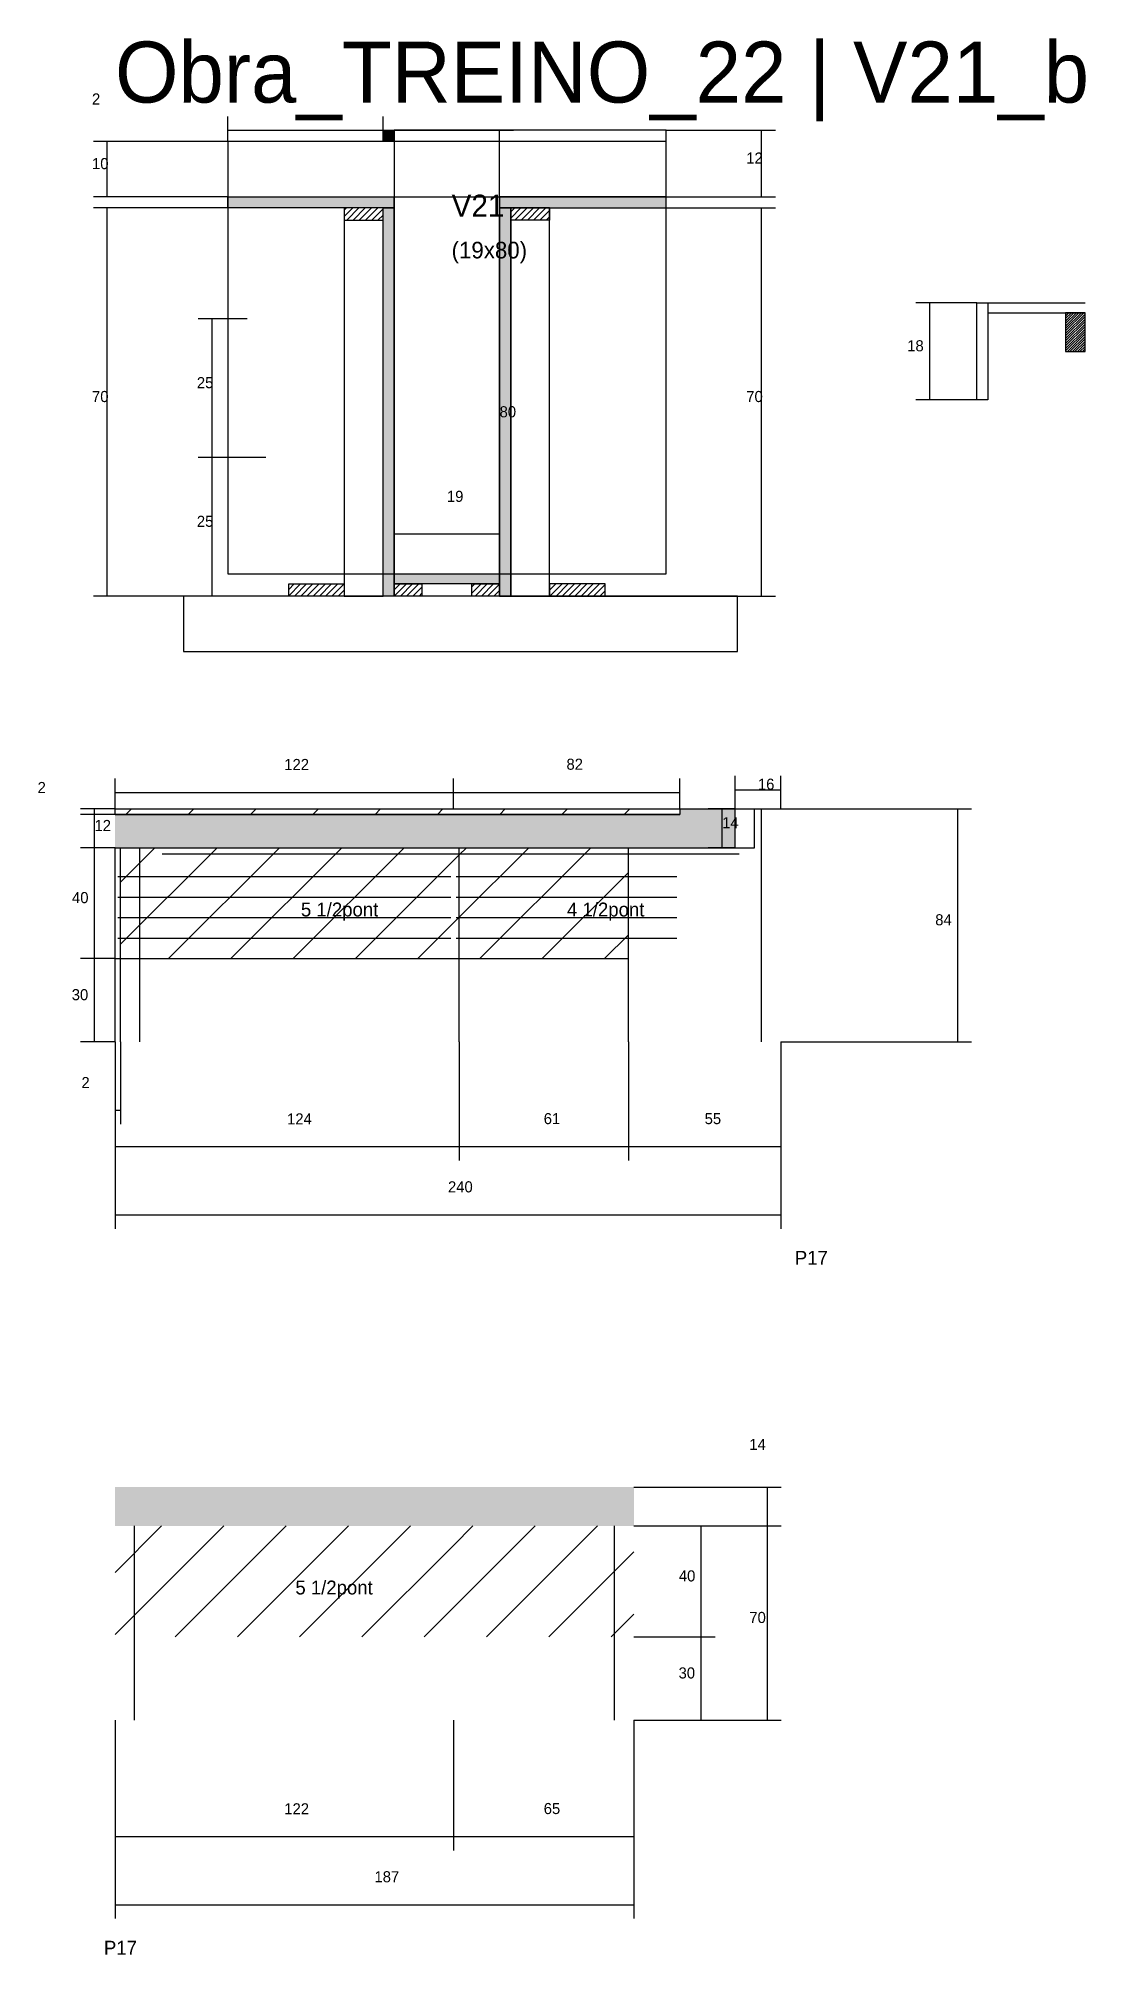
# Model space of a CAD drawing. Header units: metres. Extents: x -41 to 34800, y -36000 to 1848.
# Drawn here: x 8752 to 9130, y -27728 to -27037 of the extents above; entities that cross this region are included whole.
import ezdxf

# ---------------------------------------------------------------- set-up
doc = ezdxf.new("R2010")
doc.units = ezdxf.units.M
for name, color, linetype in [('CONCRETO', 251, 'Continuous'), ('COTA', 4, 'Continuous'), ('Cota Seção (2x)', 4, 'Continuous'), ('Hachura', 253, 'Continuous'), ('LABEL_ID', 3, 'Continuous'), ('Madeira', 126, 'Continuous'), ('NOMENCLATURA', 7, 'Continuous'), ('Painéis', 200, 'Continuous'), ('SARR_2.2x7', 40, 'Continuous'), ('Texto Seção', 7, 'Continuous')]:
    doc.layers.add(name, color=color, linetype=linetype)

msp = doc.modelspace()

# ---------------------------------------------------------------- texts
at = {"layer": 'COTA'}
for s, p in [('2', (8771.7, -27060.7)), ('10', (8771.7, -27084)), ('12', (9007.5, -27082)), ('25', (8809.5, -27163)), ('70', (8771.7, -27168)), ('70', (9007.5, -27168)), ('25', (8809.5, -27213)), ('122', (8841, -27300.7)), ('82', (8942.7, -27300.6)), ('16', (9011.7, -27307.8)), ('2', (8752.1, -27309)), ('14', (8998.8, -27321.7)), ('12', (8772.6, -27322.7)), ('40', (8764.5, -27348.7)), ('84', (9075.6, -27356.7)), ('30', (8764.4, -27383.7)), ('2', (8767.9, -27415.4)), ('124', (8842, -27428.5)), ('61', (8934.5, -27428.4)), ('55', (8992.5, -27428.4)), ('240', (8900, -27453)), ('40', (8983.2, -27593.3)), ('30', (8983.1, -27628.3)), ('122', (8841, -27677.3)), ('65', (8934.5, -27677.2)), ('187', (8873.5, -27701.8))]:
    msp.add_text(s, height=4, dxfattribs=at).set_placement(p)
at = {"layer": 'Cota Seção (2x)'}
for s, p in [('18', (9065.5, -27149.7)), ('80', (8918.6, -27173.5)), ('19', (8899.6, -27204)), ('14', (9008.6, -27545.9)), ('70', (9008.6, -27608.3))]:
    msp.add_text(s, height=4, dxfattribs=at).set_placement(p)
at = {"layer": 'LABEL_ID'}
msp.add_text('Obra_TREINO_22 | V21_b', height=22, dxfattribs=at).set_placement((8780, -27060))
at = {"layer": 'NOMENCLATURA'}
for s, p in [('5 1/2pont', (8847, -27353.5)), ('4 1/2pont', (8942.9, -27353.5)), ('P17', (9025, -27479.1)), ('5 1/2pont', (8845, -27598)), ('P17', (8776, -27727.9))]:
    msp.add_text(s, height=5, dxfattribs=at).set_placement(p)
at = {"layer": 'Texto Seção'}
for s, height, p in [('V21', 8, (8901.3, -27101.2)), ('(19x80)', 6, (8901.3, -27116.2))]:
    msp.add_text(s, height=height, dxfattribs=at).set_placement(p)

# ---------------------------------------------------------------- hatches: boundary and pattern name
at = {"layer": 'COTA'}
h = msp.add_hatch(dxfattribs=at)
h.set_pattern_fill('AR-CONC', scale=0.03)
h.paths.add_polyline_path([(9003.5, -27328.7), (9003.5, -27314.7), (8983.5, -27314.7), (8983.5, -27316.7), (8780, -27316.7), (8780, -27328.7)])
h = msp.add_hatch(dxfattribs=at)
h.set_pattern_fill('AR-CONC', scale=0.03)
h.paths.add_polyline_path([(8780, -27559.3), (8780, -27573.3), (8967, -27573.3), (8967, -27559.3)])
at = {"layer": 'Hachura'}
h = msp.add_hatch(color=8, dxfattribs=at)
h.dxf.hatch_style = 1
h.paths.add_polyline_path([(8876.6, -27070), (8880.6, -27070), (8880.6, -27070), (8880.6, -27074), (8880.6, -27074), (8876.6, -27074), (8876.6, -27074), (8876.6, -27070)])
h = msp.add_hatch(color=8, dxfattribs=at)
h.dxf.hatch_style = 1
h.paths.add_polyline_path([(8820.6, -27098), (8820.6, -27094), (8820.6, -27094), (8880.6, -27094), (8880.6, -27094), (8880.6, -27098), (8880.6, -27098), (8820.6, -27098)])
h = msp.add_hatch(color=8, dxfattribs=at)
h.dxf.hatch_style = 1
h.paths.add_polyline_path([(8978.6, -27098), (8978.6, -27094), (8978.6, -27094), (8918.6, -27094), (8918.6, -27094), (8918.6, -27098), (8918.6, -27098), (8978.6, -27098)])
h = msp.add_hatch(dxfattribs=at)
h.set_pattern_fill('ANSI31', scale=0.5)
h.paths.add_polyline_path([(8862.6, -27098), (8862.6, -27102.4), (8862.6, -27102.4), (8876.6, -27102.4), (8876.6, -27102.4), (8876.6, -27098), (8876.6, -27098), (8862.6, -27098)])
h = msp.add_hatch(color=8, dxfattribs=at)
h.dxf.hatch_style = 1
h.paths.add_polyline_path([(8876.6, -27098), (8880.6, -27098), (8880.6, -27098), (8880.6, -27238), (8880.6, -27238), (8876.6, -27238), (8876.6, -27238), (8876.6, -27098)])
h = msp.add_hatch(color=8, dxfattribs=at)
h.dxf.hatch_style = 1
h.paths.add_polyline_path([(8922.6, -27098), (8918.6, -27098), (8918.6, -27098), (8918.6, -27238), (8918.6, -27238), (8922.6, -27238), (8922.6, -27238), (8922.6, -27098)])
h = msp.add_hatch(dxfattribs=at)
h.set_pattern_fill('ANSI31', scale=0.5)
h.paths.add_polyline_path([(8936.6, -27098), (8936.6, -27102.4), (8936.6, -27102.4), (8922.6, -27102.4), (8922.6, -27102.4), (8922.6, -27098), (8922.6, -27098), (8936.6, -27098)])
h = msp.add_hatch(dxfattribs=at)
h.set_pattern_fill('ANSI31', scale=0.5)
h.paths.add_polyline_path([(8842.6, -27238), (8842.6, -27233.6), (8842.6, -27233.6), (8862.6, -27233.6), (8862.6, -27233.6), (8862.6, -27238), (8862.6, -27238), (8842.6, -27238)])
h = msp.add_hatch(color=8, dxfattribs=at)
h.dxf.hatch_style = 1
h.paths.add_polyline_path([(8880.6, -27233.6), (8880.6, -27230), (8880.6, -27230), (8918.6, -27230), (8918.6, -27230), (8918.6, -27233.6), (8918.6, -27233.6), (8880.6, -27233.6)])
h = msp.add_hatch(dxfattribs=at)
h.set_pattern_fill('ANSI31', scale=0.5)
h.paths.add_polyline_path([(8880.6, -27238), (8880.6, -27233.6), (8880.6, -27233.6), (8890.6, -27233.6), (8890.6, -27233.6), (8890.6, -27238), (8890.6, -27238), (8880.6, -27238)])
h = msp.add_hatch(dxfattribs=at)
h.set_pattern_fill('ANSI31', scale=0.5)
h.paths.add_polyline_path([(8908.6, -27238), (8908.6, -27233.6), (8908.6, -27233.6), (8918.6, -27233.6), (8918.6, -27233.6), (8918.6, -27238), (8918.6, -27238), (8908.6, -27238)])
h = msp.add_hatch(dxfattribs=at)
h.set_pattern_fill('ANSI31', scale=0.5)
h.paths.add_polyline_path([(8956.6, -27238), (8956.6, -27233.6), (8956.6, -27233.6), (8936.6, -27233.6), (8936.6, -27233.6), (8936.6, -27238), (8936.6, -27238), (8956.6, -27238)])
h = msp.add_hatch(dxfattribs=at)
h.set_pattern_fill('ANSI31', scale=5)
h.paths.add_polyline_path([(8902, -27316.7), (8902, -27314.7), (8782, -27314.7), (8782, -27316.7)])
h = msp.add_hatch(dxfattribs=at)
h.set_pattern_fill('ANSI31', scale=5)
h.paths.add_polyline_path([(8983.5, -27316.7), (8983.5, -27314.7), (8902, -27314.7), (8902, -27316.7)])
h = msp.add_hatch(dxfattribs=at)
h.set_pattern_fill('ANSI31', scale=5)
h.paths.add_polyline_path([(8904, -27328.7), (8782, -27328.7), (8782, -27368.7), (8904, -27368.7)])
h = msp.add_hatch(dxfattribs=at)
h.set_pattern_fill('ANSI31', scale=5)
h.paths.add_polyline_path([(8904, -27328.7), (8904, -27368.7), (8965, -27368.7), (8965, -27328.7)])
h = msp.add_hatch(dxfattribs=at)
h.set_pattern_fill('ANSI31', scale=5)
h.paths.add_polyline_path([(8780, -27573.3), (8780, -27613.3), (8902, -27613.3), (8902, -27573.3)])
h = msp.add_hatch(dxfattribs=at)
h.set_pattern_fill('ANSI31', scale=5)
h.paths.add_polyline_path([(8902, -27573.3), (8902, -27613.3), (8967, -27613.3), (8967, -27573.3)])
at = {"layer": 'Madeira'}
h = msp.add_hatch(dxfattribs=at)
h.set_pattern_fill('ANSI31', scale=0.2)
h.paths.add_polyline_path([(9129.6, -27135.8), (9122.6, -27135.8), (9122.6, -27149.8), (9129.6, -27149.8)])

# ---------------------------------------------------------------- linework, layer by layer
at = {"layer": 'CONCRETO'}
for points in [[(8880.6, -27074), (8820.6, -27074), (8820.6, -27094), (8880.6, -27094), (8880.6, -27230), (8918.6, -27230), (8918.6, -27104), (8918.6, -27094), (8978.6, -27094)], [(8978.6, -27094), (8978.6, -27070), (8880.6, -27070)]]:
    msp.add_lwpolyline(points, dxfattribs=at)
for points in [[(8820.6, -27230), (8978.6, -27230), (8978.6, -27074), (8820.6, -27074)], [(8880.6, -27094), (8978.6, -27094), (8978.6, -27070), (8880.6, -27070)]]:
    msp.add_lwpolyline(points, close=True, dxfattribs=at)
at = {"layer": 'COTA'}
for p, q in [((8820.6, -27074), (8820.6, -27065)), ((8876.6, -27070), (8876.6, -27065)), ((8820.6, -27074), (8772.2, -27074)), ((8777.2, -27094), (8777.2, -27074)), ((8820.6, -27070), (8876.6, -27070)), ((8978.6, -27070), (9018, -27070)), ((9013, -27094), (9013, -27070)), ((8820.6, -27094), (8772.2, -27094)), ((8978.6, -27094), (9018, -27094)), ((8820.6, -27098), (8772.2, -27098)), ((8777.2, -27238), (8777.2, -27098)), ((8936.6, -27098), (9018, -27098)), ((9013, -27238), (9013, -27098)), ((8827.6, -27138), (8810, -27138)), ((8815, -27188), (8815, -27138)), ((8827.6, -27188), (8810, -27188)), ((8834.4, -27188), (8810, -27188)), ((8815, -27238), (8815, -27188)), ((8842.6, -27238), (8772.2, -27238)), ((8834.4, -27238), (8810, -27238)), ((8956.6, -27238), (9018, -27238)), ((8780, -27314.7), (8780, -27303.8)), ((8902, -27314.7), (8902, -27303.8)), ((8902, -27314.7), (8902, -27303.8)), ((8983.5, -27314.7), (8983.5, -27303.8)), ((9003.5, -27314.7), (9003.5, -27302.8)), ((9020, -27314.7), (9020, -27302.8)), ((8780, -27308.8), (8902, -27308.8)), ((8902, -27308.8), (8983.5, -27308.8)), ((9003.5, -27307.8), (9020, -27307.8)), ((8780, -27314.7), (8767.6, -27314.7)), ((8780, -27316.7), (8767.6, -27316.7)), ((8780, -27316.7), (8767.6, -27316.7)), ((8772.6, -27316.7), (8772.6, -27314.7)), ((8772.6, -27328.7), (8772.6, -27316.7)), ((9003.5, -27314.7), (8993.8, -27314.7)), ((8998.8, -27328.7), (8998.8, -27314.7)), ((9020, -27314.7), (9088.7, -27314.7)), ((9083.7, -27398.7), (9083.7, -27314.7)), ((8780, -27328.7), (8767.6, -27328.7)), ((8780, -27328.7), (8767.6, -27328.7)), ((8772.6, -27368.7), (8772.6, -27328.7)), ((9003.5, -27328.7), (8993.8, -27328.7)), ((8780, -27368.7), (8767.6, -27368.7)), ((8780, -27368.7), (8767.6, -27368.7)), ((8772.6, -27398.7), (8772.6, -27368.7)), ((8780, -27398.7), (8767.6, -27398.7)), ((8780, -27398.7), (8780, -27441.5)), ((8780, -27398.7), (8780, -27466.1)), ((8780, -27398.7), (8780, -27428.4)), ((8782, -27398.7), (8782, -27428.4)), ((8904, -27398.7), (8904, -27441.5)), ((8904, -27398.7), (8904, -27441.5)), ((8965, -27398.7), (8965, -27441.5)), ((8965, -27398.7), (8965, -27441.5)), ((9020, -27398.7), (9020, -27466.1)), ((9020, -27398.7), (9088.7, -27398.7)), ((9020, -27398.7), (9020, -27441.5)), ((8780, -27423.4), (8782, -27423.4)), ((8780, -27436.5), (8904, -27436.5)), ((8904, -27436.5), (8965, -27436.5)), ((8965, -27436.5), (9020, -27436.5)), ((8780, -27461.1), (9020, -27461.1)), ((8967, -27573.3), (8996.3, -27573.3)), ((8991.3, -27613.3), (8991.3, -27573.3)), ((8967, -27613.3), (8996.3, -27613.3)), ((8967, -27613.3), (8996.3, -27613.3)), ((8991.3, -27643.3), (8991.3, -27613.3)), ((8780, -27643.3), (8780, -27690.3)), ((8780, -27643.3), (8780, -27714.9)), ((8902, -27643.3), (8902, -27690.3)), ((8902, -27643.3), (8902, -27690.3)), ((8967, -27643.3), (8967, -27690.3)), ((8967, -27643.3), (8967, -27714.9)), ((8967, -27643.3), (8996.3, -27643.3)), ((8780, -27685.3), (8902, -27685.3)), ((8902, -27685.3), (8967, -27685.3)), ((8780, -27709.9), (8967, -27709.9))]:
    msp.add_line(p, q, dxfattribs=at)
at = {"layer": 'Cota Seção (2x)'}
for p, q in [((8880.6, -27070), (8923.6, -27070)), ((8918.6, -27230), (8918.6, -27070)), ((9090.6, -27132.2), (9068.6, -27132.2)), ((9073.6, -27167.2), (9073.6, -27132.2)), ((9090.6, -27167.2), (9068.6, -27167.2)), ((8880.6, -27230), (8880.6, -27210.5)), ((8918.6, -27230), (8918.6, -27210.5)), ((8880.6, -27215.5), (8918.6, -27215.5)), ((8880.6, -27230), (8923.6, -27230)), ((8967, -27559.3), (9020.1, -27559.3)), ((9015.1, -27573.3), (9015.1, -27559.3)), ((8967, -27573.3), (9020.1, -27573.3)), ((8967, -27573.3), (9020.1, -27573.3)), ((9015.1, -27643.3), (9015.1, -27573.3)), ((8967, -27643.3), (9020.1, -27643.3))]:
    msp.add_line(p, q, dxfattribs=at)
at = {"layer": 'Madeira'}
for points in [[(8862.6, -27098), (8862.6, -27102.4), (8876.6, -27102.4), (8876.6, -27098)], [(8862.6, -27238), (8876.6, -27238), (8876.6, -27098), (8862.6, -27098)], [(8936.6, -27098), (8936.6, -27102.4), (8922.6, -27102.4), (8922.6, -27098)], [(8936.6, -27098), (8922.6, -27098), (8922.6, -27238), (8936.6, -27238)], [(9129.6, -27135.8), (9122.6, -27135.8), (9122.6, -27149.8), (9129.6, -27149.8)], [(8842.6, -27238), (8842.6, -27233.6), (8862.6, -27233.6), (8862.6, -27238)], [(8880.6, -27238), (8880.6, -27233.6), (8890.6, -27233.6), (8890.6, -27238)], [(8908.6, -27238), (8908.6, -27233.6), (8918.6, -27233.6), (8918.6, -27238)], [(8956.6, -27238), (8956.6, -27233.6), (8936.6, -27233.6), (8936.6, -27238)], [(8804.7, -27258), (9004.3, -27258), (9004.3, -27238), (8804.7, -27238)]]:
    msp.add_lwpolyline(points, close=True, dxfattribs=at)
at = {"layer": 'Painéis'}
for p, q in [((8820.6, -27094), (8880.6, -27094)), ((8820.6, -27098), (8820.6, -27094)), ((8880.6, -27098), (8880.6, -27094)), ((8918.6, -27094), (8978.6, -27094)), ((8918.6, -27098), (8918.6, -27094)), ((8978.6, -27098), (8978.6, -27094)), ((8880.6, -27238), (8880.6, -27098)), ((8918.6, -27238), (8918.6, -27098)), ((9094.6, -27132.2), (9129.6, -27132.2)), ((9094.6, -27135.8), (9129.6, -27135.8)), ((8880.6, -27230), (8918.6, -27230)), ((8880.6, -27233.6), (8880.6, -27230)), ((8918.6, -27233.6), (8918.6, -27230)), ((8780, -27314.7), (8983.5, -27314.7)), ((8780, -27316.7), (8983.5, -27316.7)), ((8983.5, -27314.7), (9003.5, -27314.7)), ((9003.5, -27314.7), (9020, -27314.7)), ((9003.5, -27328.7), (9003.5, -27314.7)), ((8780, -27328.7), (9003.5, -27328.7)), ((8780, -27398.7), (8780, -27328.7)), ((8782, -27398.7), (8782, -27328.7)), ((8904, -27398.7), (8904, -27328.7)), ((8965, -27398.7), (8965, -27328.7)), ((8780, -27368.7), (8965, -27368.7))]:
    msp.add_line(p, q, dxfattribs=at)
for points in [[(8876.6, -27070), (8880.6, -27070), (8880.6, -27074), (8876.6, -27074)], [(8820.6, -27098), (8820.6, -27094), (8880.6, -27094), (8880.6, -27098)], [(8978.6, -27098), (8978.6, -27094), (8918.6, -27094), (8918.6, -27098)], [(8876.6, -27098), (8880.6, -27098), (8880.6, -27238), (8876.6, -27238)], [(8922.6, -27098), (8918.6, -27098), (8918.6, -27238), (8922.6, -27238)], [(9094.6, -27167.2), (9090.6, -27167.2), (9090.6, -27132.2), (9094.6, -27132.2)], [(8880.6, -27233.6), (8880.6, -27230), (8918.6, -27230), (8918.6, -27233.6)], [(8983.5, -27316.7), (8780, -27316.7), (8780, -27314.7), (8983.5, -27314.7)]]:
    msp.add_lwpolyline(points, close=True, dxfattribs=at)
at = {"layer": 'SARR_2.2x7'}
for p, q in [((9010.5, -27328.7), (9010.5, -27314.7)), ((9013, -27398.7), (9013, -27314.7)), ((8789, -27398.7), (8789, -27328.7)), ((8797, -27330.9), (8904, -27330.9)), ((8904, -27330.9), (8965, -27330.9)), ((8965, -27330.9), (9005, -27330.9)), ((9003.5, -27328.7), (9010.5, -27328.7)), ((8781, -27339.1), (8901, -27339.1)), ((8903, -27339.1), (8982.5, -27339.1)), ((8781, -27346.5), (8901, -27346.5)), ((8903, -27346.5), (8982.5, -27346.5)), ((8781, -27353.9), (8901, -27353.9)), ((8903, -27353.9), (8982.5, -27353.9)), ((8781, -27361.3), (8901, -27361.3)), ((8903, -27361.3), (8982.5, -27361.3)), ((8787, -27643.3), (8787, -27573.3)), ((8960, -27643.3), (8960, -27573.3))]:
    msp.add_line(p, q, dxfattribs=at)

msp.set_redraw_order([(e.dxf.handle, doc.entitydb.next_handle()) for e in msp.query("TEXT MTEXT ATTDEF DIMENSION ARC_DIMENSION")])  # texts and dimensions are drawn at this point

doc.saveas('drawing.dxf')
